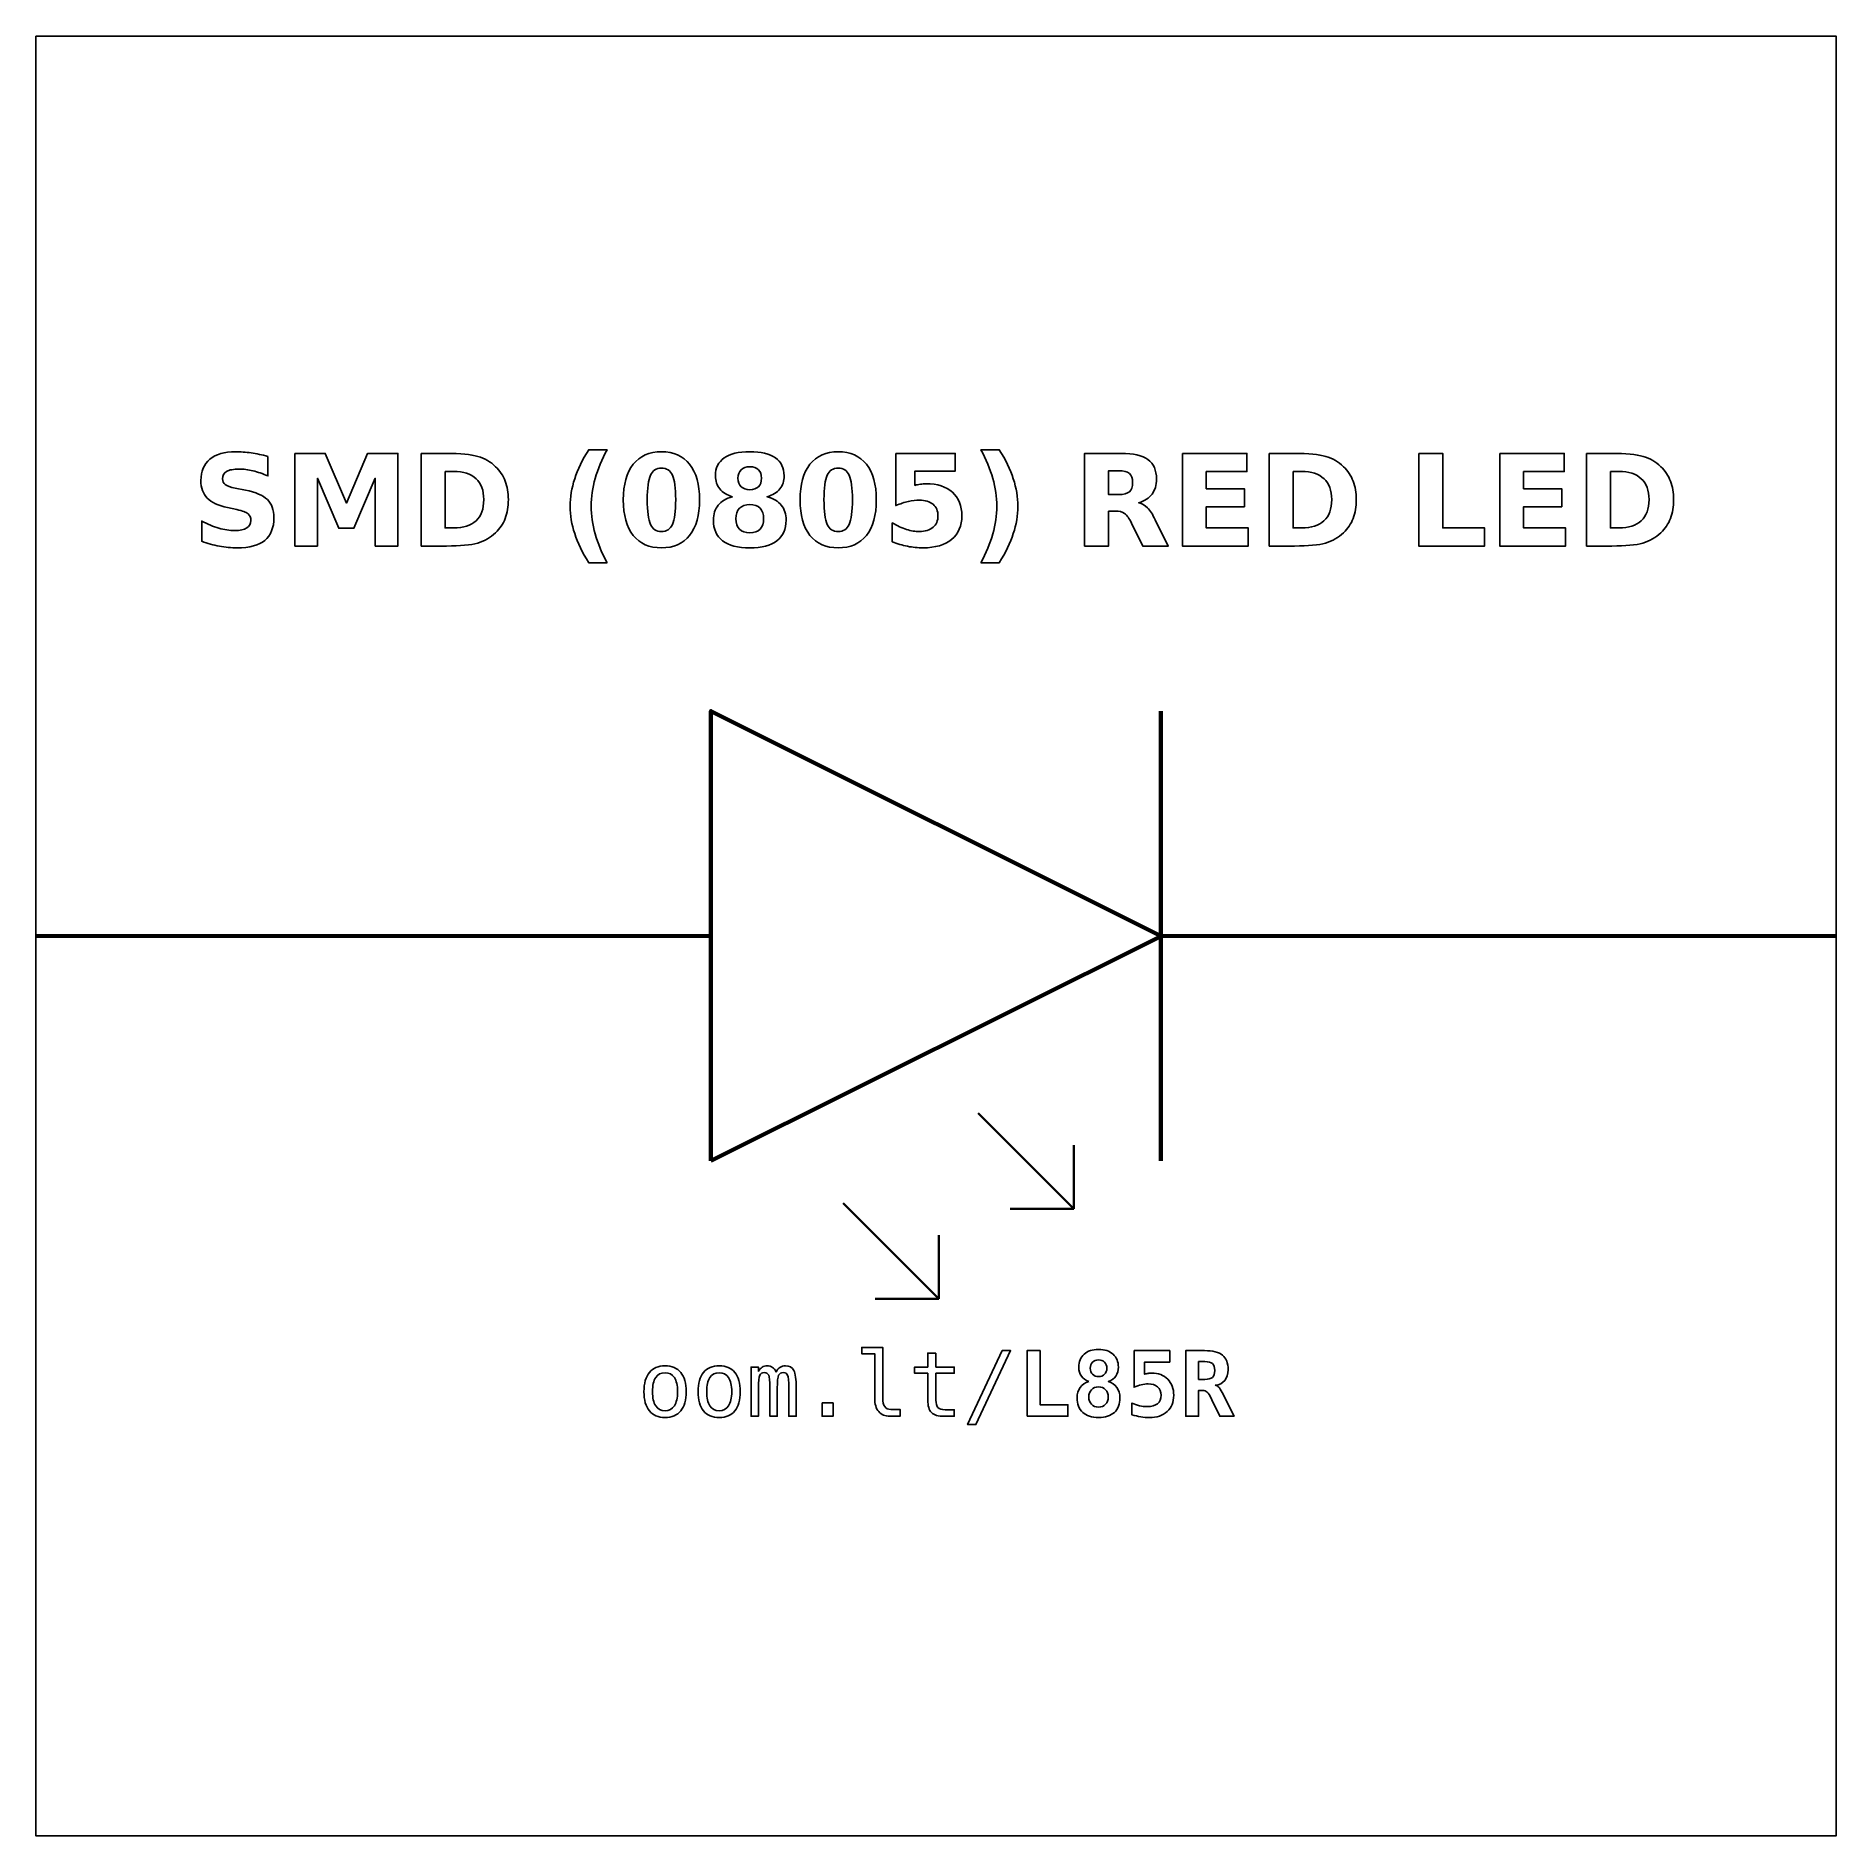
# Model space of a CAD drawing. Header units: centimetres. Extents: x -11.5 to -9.5, y -15.85 to -13.85.
import ezdxf

# ---------------------------------------------------------------- set-up
doc = ezdxf.new("R2010")
doc.units = ezdxf.units.CM
doc.header["$MEASUREMENT"] = 0
doc.layers.add('Layer 1', color=7, linetype='Continuous')

msp = doc.modelspace()

# ---------------------------------------------------------------- linework, layer by layer
at = {"layer": 'Layer 1', "color": 7}
msp.add_open_spline([(-11.5, -13.85), (-11.5, -13.85), (-9.5, -13.85), (-9.5, -13.85), (-9.5, -13.85), (-9.5, -13.85), (-9.5, -15.85), (-9.5, -15.85), (-9.5, -15.85), (-9.5, -15.85), (-11.5, -15.85), (-11.5, -15.85), (-11.5, -15.85), (-11.5, -15.85), (-11.5, -13.85), (-11.5, -13.85)], degree=3, knots=[0, 0, 0, 0, 0.25, 0.25, 0.25, 0.25, 0.5, 0.5, 0.5, 0.5, 0.75, 0.75, 0.75, 0.75, 1, 1, 1, 1], dxfattribs=at)
at = {"layer": 'Layer 1', "color": 250}
for points, knots in [([(-11.2424, -14.31709), (-11.2424, -14.31709), (-11.2424, -14.33884), (-11.2424, -14.33884), (-11.2424, -14.33884), (-11.24805, -14.33632), (-11.25357, -14.33442), (-11.25893, -14.33313), (-11.25893, -14.33313), (-11.26432, -14.33183), (-11.2694, -14.3312), (-11.27417, -14.3312), (-11.27417, -14.3312), (-11.2805, -14.3312), (-11.2852, -14.33207), (-11.28824, -14.33381), (-11.28824, -14.33381), (-11.29127, -14.33557), (-11.29278, -14.33828), (-11.29278, -14.34195), (-11.29278, -14.34195), (-11.29278, -14.3447), (-11.29177, -14.34686), (-11.28972, -14.34839), (-11.28972, -14.34839), (-11.28767, -14.34992), (-11.28396, -14.35126), (-11.27857, -14.35236), (-11.27857, -14.35236), (-11.27857, -14.35236), (-11.26728, -14.35462), (-11.26728, -14.35462), (-11.26728, -14.35462), (-11.25583, -14.35693), (-11.24772, -14.36041), (-11.2429, -14.36511), (-11.2429, -14.36511), (-11.23807, -14.36979), (-11.23565, -14.37645), (-11.23565, -14.38508), (-11.23565, -14.38508), (-11.23565, -14.39644), (-11.23901, -14.40488), (-11.24574, -14.41041), (-11.24574, -14.41041), (-11.25247, -14.41593), (-11.26274, -14.41871), (-11.27657, -14.41871), (-11.27657, -14.41871), (-11.28311, -14.41871), (-11.28965, -14.4181), (-11.29621, -14.41685), (-11.29621, -14.41685), (-11.30277, -14.4156), (-11.30936, -14.41377), (-11.31592, -14.41135), (-11.31592, -14.41135), (-11.31592, -14.41135), (-11.31592, -14.38896), (-11.31592, -14.38896), (-11.31592, -14.38896), (-11.30936, -14.39244), (-11.30301, -14.39507), (-11.29687, -14.39684), (-11.29687, -14.39684), (-11.29073, -14.3986), (-11.28483, -14.39949), (-11.27914, -14.39949), (-11.27914, -14.39949), (-11.27335, -14.39949), (-11.26891, -14.39853), (-11.26583, -14.3966), (-11.26583, -14.3966), (-11.26274, -14.39467), (-11.26122, -14.39192), (-11.26122, -14.38832), (-11.26122, -14.38832), (-11.26122, -14.38512), (-11.26225, -14.38263), (-11.26434, -14.38089), (-11.26434, -14.38089), (-11.26644, -14.37915), (-11.2706, -14.37758), (-11.27686, -14.37621), (-11.27686, -14.37621), (-11.27686, -14.37621), (-11.28713, -14.37393), (-11.28713, -14.37393), (-11.28713, -14.37393), (-11.29741, -14.37172), (-11.30494, -14.36822), (-11.30969, -14.36339), (-11.30969, -14.36339), (-11.31444, -14.35857), (-11.31681, -14.35206), (-11.31681, -14.3439), (-11.31681, -14.3439), (-11.31681, -14.33364), (-11.3135, -14.32576), (-11.30689, -14.32026), (-11.30689, -14.32026), (-11.30028, -14.31473), (-11.29078, -14.31198), (-11.27836, -14.31198), (-11.27836, -14.31198), (-11.27272, -14.31198), (-11.26691, -14.31241), (-11.26093, -14.31325), (-11.26093, -14.31325), (-11.25496, -14.3141), (-11.24878, -14.31537), (-11.2424, -14.31709)], [0, 0, 0, 0, 0.0357143, 0.0357143, 0.0357143, 0.0357143, 0.0714286, 0.0714286, 0.0714286, 0.0714286, 0.1071429, 0.1071429, 0.1071429, 0.1071429, 0.1428571, 0.1428571, 0.1428571, 0.1428571, 0.1785714, 0.1785714, 0.1785714, 0.1785714, 0.2142857, 0.2142857, 0.2142857, 0.2142857, 0.25, 0.25, 0.25, 0.25, 0.2857143, 0.2857143, 0.2857143, 0.2857143, 0.3214286, 0.3214286, 0.3214286, 0.3214286, 0.3571429, 0.3571429, 0.3571429, 0.3571429, 0.3928571, 0.3928571, 0.3928571, 0.3928571, 0.4285714, 0.4285714, 0.4285714, 0.4285714, 0.4642857, 0.4642857, 0.4642857, 0.4642857, 0.5, 0.5, 0.5, 0.5, 0.5357143, 0.5357143, 0.5357143, 0.5357143, 0.5714286, 0.5714286, 0.5714286, 0.5714286, 0.6071429, 0.6071429, 0.6071429, 0.6071429, 0.6428571, 0.6428571, 0.6428571, 0.6428571, 0.6785714, 0.6785714, 0.6785714, 0.6785714, 0.7142857, 0.7142857, 0.7142857, 0.7142857, 0.75, 0.75, 0.75, 0.75, 0.7857143, 0.7857143, 0.7857143, 0.7857143, 0.8214286, 0.8214286, 0.8214286, 0.8214286, 0.8571429, 0.8571429, 0.8571429, 0.8571429, 0.8928571, 0.8928571, 0.8928571, 0.8928571, 0.9285714, 0.9285714, 0.9285714, 0.9285714, 0.9642857, 0.9642857, 0.9642857, 0.9642857, 1, 1, 1, 1]), ([(-11.21237, -14.31384), (-11.21237, -14.31384), (-11.17862, -14.31384), (-11.17862, -14.31384), (-11.17862, -14.31384), (-11.17862, -14.31384), (-11.15517, -14.3689), (-11.15517, -14.3689), (-11.15517, -14.3689), (-11.15517, -14.3689), (-11.13161, -14.31384), (-11.13161, -14.31384), (-11.13161, -14.31384), (-11.13161, -14.31384), (-11.09793, -14.31384), (-11.09793, -14.31384), (-11.09793, -14.31384), (-11.09793, -14.31384), (-11.09793, -14.41671), (-11.09793, -14.41671), (-11.09793, -14.41671), (-11.09793, -14.41671), (-11.123, -14.41671), (-11.123, -14.41671), (-11.123, -14.41671), (-11.123, -14.41671), (-11.123, -14.34147), (-11.123, -14.34147), (-11.123, -14.34147), (-11.123, -14.34147), (-11.14671, -14.39693), (-11.14671, -14.39693), (-11.14671, -14.39693), (-11.14671, -14.39693), (-11.16352, -14.39693), (-11.16352, -14.39693), (-11.16352, -14.39693), (-11.16352, -14.39693), (-11.18723, -14.34147), (-11.18723, -14.34147), (-11.18723, -14.34147), (-11.18723, -14.34147), (-11.18723, -14.41671), (-11.18723, -14.41671), (-11.18723, -14.41671), (-11.18723, -14.41671), (-11.21237, -14.41671), (-11.21237, -14.41671), (-11.21237, -14.41671), (-11.21237, -14.41671), (-11.21237, -14.31384), (-11.21237, -14.31384)], [0, 0, 0, 0, 0.0769231, 0.0769231, 0.0769231, 0.0769231, 0.1538462, 0.1538462, 0.1538462, 0.1538462, 0.2307692, 0.2307692, 0.2307692, 0.2307692, 0.3076923, 0.3076923, 0.3076923, 0.3076923, 0.3846154, 0.3846154, 0.3846154, 0.3846154, 0.4615385, 0.4615385, 0.4615385, 0.4615385, 0.5384615, 0.5384615, 0.5384615, 0.5384615, 0.6153846, 0.6153846, 0.6153846, 0.6153846, 0.6923077, 0.6923077, 0.6923077, 0.6923077, 0.7692308, 0.7692308, 0.7692308, 0.7692308, 0.8461538, 0.8461538, 0.8461538, 0.8461538, 0.9230769, 0.9230769, 0.9230769, 0.9230769, 1, 1, 1, 1]), ([(-11.07194, -14.31384), (-11.07194, -14.31384), (-11.04395, -14.31384), (-11.04395, -14.31384), (-11.04395, -14.31384), (-11.02834, -14.31384), (-11.01672, -14.31495), (-11.00908, -14.31718), (-11.00908, -14.31718), (-11.00143, -14.31941), (-10.99487, -14.32318), (-10.98939, -14.32852), (-10.98939, -14.32852), (-10.98457, -14.33315), (-10.981, -14.33851), (-10.97864, -14.34458), (-10.97864, -14.34458), (-10.97632, -14.35062), (-10.97514, -14.35749), (-10.97514, -14.36518), (-10.97514, -14.36518), (-10.97514, -14.37294), (-10.97632, -14.37986), (-10.97864, -14.38595), (-10.97864, -14.38595), (-10.981, -14.39204), (-10.98457, -14.3974), (-10.98939, -14.40203), (-10.98939, -14.40203), (-10.99492, -14.40737), (-11.00153, -14.41114), (-11.00924, -14.41337), (-11.00924, -14.41337), (-11.01696, -14.4156), (-11.02853, -14.41671), (-11.04395, -14.41671), (-11.04395, -14.41671), (-11.04395, -14.41671), (-11.07194, -14.41671), (-11.07194, -14.41671), (-11.07194, -14.41671), (-11.07194, -14.41671), (-11.07194, -14.31384), (-11.07194, -14.31384)], [0, 0, 0, 0, 0.0909091, 0.0909091, 0.0909091, 0.0909091, 0.1818182, 0.1818182, 0.1818182, 0.1818182, 0.2727273, 0.2727273, 0.2727273, 0.2727273, 0.3636364, 0.3636364, 0.3636364, 0.3636364, 0.4545455, 0.4545455, 0.4545455, 0.4545455, 0.5454545, 0.5454545, 0.5454545, 0.5454545, 0.6363636, 0.6363636, 0.6363636, 0.6363636, 0.7272727, 0.7272727, 0.7272727, 0.7272727, 0.8181818, 0.8181818, 0.8181818, 0.8181818, 0.9090909, 0.9090909, 0.9090909, 0.9090909, 1, 1, 1, 1]), ([(-10.86545, -14.43531), (-10.86545, -14.43531), (-10.88591, -14.43531), (-10.88591, -14.43531), (-10.88591, -14.43531), (-10.89294, -14.42398), (-10.89814, -14.41318), (-10.90148, -14.40295), (-10.90148, -14.40295), (-10.90484, -14.39274), (-10.90651, -14.38261), (-10.90651, -14.37254), (-10.90651, -14.37254), (-10.90651, -14.36248), (-10.90482, -14.35229), (-10.90146, -14.34199), (-10.90146, -14.34199), (-10.89807, -14.33167), (-10.8929, -14.3209), (-10.88591, -14.30963), (-10.88591, -14.30963), (-10.88591, -14.30963), (-10.86545, -14.30963), (-10.86545, -14.30963), (-10.86545, -14.30963), (-10.87133, -14.32052), (-10.87573, -14.33117), (-10.87867, -14.34157), (-10.87867, -14.34157), (-10.88161, -14.35196), (-10.88309, -14.36224), (-10.88309, -14.3724), (-10.88309, -14.3724), (-10.88309, -14.38256), (-10.88163, -14.39284), (-10.87872, -14.40328), (-10.87872, -14.40328), (-10.8758, -14.4137), (-10.87138, -14.42438), (-10.86545, -14.43531)], [0, 0, 0, 0, 0.1, 0.1, 0.1, 0.1, 0.2, 0.2, 0.2, 0.2, 0.3, 0.3, 0.3, 0.3, 0.4, 0.4, 0.4, 0.4, 0.5, 0.5, 0.5, 0.5, 0.6, 0.6, 0.6, 0.6, 0.7, 0.7, 0.7, 0.7, 0.8, 0.8, 0.8, 0.8, 0.9, 0.9, 0.9, 0.9, 1, 1, 1, 1]), ([(-10.76272, -14.36537), (-10.76272, -14.38242), (-10.76639, -14.39557), (-10.77375, -14.40483), (-10.77375, -14.40483), (-10.78109, -14.41408), (-10.79153, -14.41871), (-10.80503, -14.41871), (-10.80503, -14.41871), (-10.81858, -14.41871), (-10.82904, -14.41408), (-10.83638, -14.40483), (-10.83638, -14.40483), (-10.84374, -14.39557), (-10.84741, -14.38242), (-10.84741, -14.36537), (-10.84741, -14.36537), (-10.84741, -14.3483), (-10.84374, -14.33512), (-10.83638, -14.32586), (-10.83638, -14.32586), (-10.82904, -14.31662), (-10.81858, -14.31198), (-10.80503, -14.31198), (-10.80503, -14.31198), (-10.79153, -14.31198), (-10.78109, -14.31662), (-10.77375, -14.32586), (-10.77375, -14.32586), (-10.76639, -14.33512), (-10.76272, -14.3483), (-10.76272, -14.36537)], [0, 0, 0, 0, 0.125, 0.125, 0.125, 0.125, 0.25, 0.25, 0.25, 0.25, 0.375, 0.375, 0.375, 0.375, 0.5, 0.5, 0.5, 0.5, 0.625, 0.625, 0.625, 0.625, 0.75, 0.75, 0.75, 0.75, 0.875, 0.875, 0.875, 0.875, 1, 1, 1, 1]), ([(-10.72622, -14.36194), (-10.73245, -14.36005), (-10.73716, -14.35716), (-10.74033, -14.35326), (-10.74033, -14.35326), (-10.74351, -14.34935), (-10.74508, -14.34449), (-10.74508, -14.33865), (-10.74508, -14.33865), (-10.74508, -14.32997), (-10.74184, -14.32334), (-10.73537, -14.3188), (-10.73537, -14.3188), (-10.7289, -14.31426), (-10.71938, -14.31198), (-10.70684, -14.31198), (-10.70684, -14.31198), (-10.6944, -14.31198), (-10.68492, -14.31424), (-10.67845, -14.31878), (-10.67845, -14.31878), (-10.67199, -14.3233), (-10.66874, -14.32993), (-10.66874, -14.33865), (-10.66874, -14.33865), (-10.66874, -14.34449), (-10.67034, -14.34935), (-10.67351, -14.35326), (-10.67351, -14.35326), (-10.67671, -14.35716), (-10.68144, -14.36005), (-10.68767, -14.36194), (-10.68767, -14.36194), (-10.68069, -14.36386), (-10.67542, -14.36699), (-10.67187, -14.37134), (-10.67187, -14.37134), (-10.66832, -14.37567), (-10.66653, -14.38115), (-10.66653, -14.38778), (-10.66653, -14.38778), (-10.66653, -14.39797), (-10.66992, -14.40568), (-10.67669, -14.41088), (-10.67669, -14.41088), (-10.68346, -14.4161), (-10.69353, -14.41871), (-10.70684, -14.41871), (-10.70684, -14.41871), (-10.72022, -14.41871), (-10.73031, -14.4161), (-10.73713, -14.41088), (-10.73713, -14.41088), (-10.74395, -14.40568), (-10.74736, -14.39797), (-10.74736, -14.38778), (-10.74736, -14.38778), (-10.74736, -14.38115), (-10.74557, -14.37567), (-10.74202, -14.37134), (-10.74202, -14.37134), (-10.73847, -14.36699), (-10.7332, -14.36386), (-10.72622, -14.36194)], [0, 0, 0, 0, 0.0625, 0.0625, 0.0625, 0.0625, 0.125, 0.125, 0.125, 0.125, 0.1875, 0.1875, 0.1875, 0.1875, 0.25, 0.25, 0.25, 0.25, 0.3125, 0.3125, 0.3125, 0.3125, 0.375, 0.375, 0.375, 0.375, 0.4375, 0.4375, 0.4375, 0.4375, 0.5, 0.5, 0.5, 0.5, 0.5625, 0.5625, 0.5625, 0.5625, 0.625, 0.625, 0.625, 0.625, 0.6875, 0.6875, 0.6875, 0.6875, 0.75, 0.75, 0.75, 0.75, 0.8125, 0.8125, 0.8125, 0.8125, 0.875, 0.875, 0.875, 0.875, 0.9375, 0.9375, 0.9375, 0.9375, 1, 1, 1, 1]), ([(-10.56634, -14.36537), (-10.56634, -14.38242), (-10.57001, -14.39557), (-10.57737, -14.40483), (-10.57737, -14.40483), (-10.58471, -14.41408), (-10.59515, -14.41871), (-10.60865, -14.41871), (-10.60865, -14.41871), (-10.6222, -14.41871), (-10.63266, -14.41408), (-10.64, -14.40483), (-10.64, -14.40483), (-10.64736, -14.39557), (-10.65103, -14.38242), (-10.65103, -14.36537), (-10.65103, -14.36537), (-10.65103, -14.3483), (-10.64736, -14.33512), (-10.64, -14.32586), (-10.64, -14.32586), (-10.63266, -14.31662), (-10.6222, -14.31198), (-10.60865, -14.31198), (-10.60865, -14.31198), (-10.59515, -14.31198), (-10.58471, -14.31662), (-10.57737, -14.32586), (-10.57737, -14.32586), (-10.57001, -14.33512), (-10.56634, -14.3483), (-10.56634, -14.36537)], [0, 0, 0, 0, 0.125, 0.125, 0.125, 0.125, 0.25, 0.25, 0.25, 0.25, 0.375, 0.375, 0.375, 0.375, 0.5, 0.5, 0.5, 0.5, 0.625, 0.625, 0.625, 0.625, 0.75, 0.75, 0.75, 0.75, 0.875, 0.875, 0.875, 0.875, 1, 1, 1, 1]), ([(-10.54463, -14.31384), (-10.54463, -14.31384), (-10.47869, -14.31384), (-10.47869, -14.31384), (-10.47869, -14.31384), (-10.47869, -14.31384), (-10.47869, -14.33334), (-10.47869, -14.33334), (-10.47869, -14.33334), (-10.47869, -14.33334), (-10.52349, -14.33334), (-10.52349, -14.33334), (-10.52349, -14.33334), (-10.52349, -14.33334), (-10.52349, -14.34926), (-10.52349, -14.34926), (-10.52349, -14.34926), (-10.52147, -14.34872), (-10.51944, -14.3483), (-10.5174, -14.34799), (-10.5174, -14.34799), (-10.51535, -14.34768), (-10.51321, -14.34754), (-10.51102, -14.34754), (-10.51102, -14.34754), (-10.49847, -14.34754), (-10.48871, -14.35067), (-10.48172, -14.35695), (-10.48172, -14.35695), (-10.47474, -14.36321), (-10.47126, -14.37195), (-10.47126, -14.38315), (-10.47126, -14.38315), (-10.47126, -14.39427), (-10.47507, -14.40298), (-10.48266, -14.40928), (-10.48266, -14.40928), (-10.49026, -14.41556), (-10.50082, -14.41871), (-10.51432, -14.41871), (-10.51432, -14.41871), (-10.52015, -14.41871), (-10.52594, -14.41814), (-10.53165, -14.41702), (-10.53165, -14.41702), (-10.53737, -14.41589), (-10.54306, -14.41419), (-10.5487, -14.41189), (-10.5487, -14.41189), (-10.5487, -14.41189), (-10.5487, -14.391), (-10.5487, -14.391), (-10.5487, -14.391), (-10.5431, -14.39423), (-10.53779, -14.39663), (-10.53276, -14.39822), (-10.53276, -14.39822), (-10.52772, -14.39985), (-10.52297, -14.40065), (-10.51853, -14.40065), (-10.51853, -14.40065), (-10.51208, -14.40065), (-10.50703, -14.39907), (-10.50333, -14.39592), (-10.50333, -14.39592), (-10.49964, -14.39279), (-10.49778, -14.38854), (-10.49778, -14.38315), (-10.49778, -14.38315), (-10.49778, -14.37774), (-10.49964, -14.37348), (-10.50333, -14.37036), (-10.50333, -14.37036), (-10.50703, -14.36723), (-10.51208, -14.36568), (-10.51853, -14.36568), (-10.51853, -14.36568), (-10.52234, -14.36568), (-10.52641, -14.36617), (-10.53071, -14.36716), (-10.53071, -14.36716), (-10.53504, -14.36814), (-10.53967, -14.36967), (-10.54463, -14.37174), (-10.54463, -14.37174), (-10.54463, -14.37174), (-10.54463, -14.31384), (-10.54463, -14.31384)], [0, 0, 0, 0, 0.0454545, 0.0454545, 0.0454545, 0.0454545, 0.0909091, 0.0909091, 0.0909091, 0.0909091, 0.1363636, 0.1363636, 0.1363636, 0.1363636, 0.1818182, 0.1818182, 0.1818182, 0.1818182, 0.2272727, 0.2272727, 0.2272727, 0.2272727, 0.2727273, 0.2727273, 0.2727273, 0.2727273, 0.3181818, 0.3181818, 0.3181818, 0.3181818, 0.3636364, 0.3636364, 0.3636364, 0.3636364, 0.4090909, 0.4090909, 0.4090909, 0.4090909, 0.4545455, 0.4545455, 0.4545455, 0.4545455, 0.5, 0.5, 0.5, 0.5, 0.5454545, 0.5454545, 0.5454545, 0.5454545, 0.5909091, 0.5909091, 0.5909091, 0.5909091, 0.6363636, 0.6363636, 0.6363636, 0.6363636, 0.6818182, 0.6818182, 0.6818182, 0.6818182, 0.7272727, 0.7272727, 0.7272727, 0.7272727, 0.7727273, 0.7727273, 0.7727273, 0.7727273, 0.8181818, 0.8181818, 0.8181818, 0.8181818, 0.8636364, 0.8636364, 0.8636364, 0.8636364, 0.9090909, 0.9090909, 0.9090909, 0.9090909, 0.9545455, 0.9545455, 0.9545455, 0.9545455, 1, 1, 1, 1]), ([(-10.45011, -14.43531), (-10.44423, -14.42438), (-10.43981, -14.4137), (-10.43687, -14.40328), (-10.43687, -14.40328), (-10.43393, -14.39284), (-10.43247, -14.38256), (-10.43247, -14.3724), (-10.43247, -14.3724), (-10.43247, -14.36224), (-10.43393, -14.35196), (-10.43687, -14.34157), (-10.43687, -14.34157), (-10.43981, -14.33117), (-10.44423, -14.32052), (-10.45011, -14.30963), (-10.45011, -14.30963), (-10.45011, -14.30963), (-10.42965, -14.30963), (-10.42965, -14.30963), (-10.42965, -14.30963), (-10.42267, -14.3209), (-10.41749, -14.33167), (-10.4141, -14.34199), (-10.4141, -14.34199), (-10.41074, -14.35229), (-10.40905, -14.36248), (-10.40905, -14.37254), (-10.40905, -14.37254), (-10.40905, -14.38261), (-10.41072, -14.39274), (-10.41408, -14.40295), (-10.41408, -14.40295), (-10.41742, -14.41318), (-10.42262, -14.42398), (-10.42965, -14.43531), (-10.42965, -14.43531), (-10.42965, -14.43531), (-10.45011, -14.43531), (-10.45011, -14.43531)], [0, 0, 0, 0, 0.1, 0.1, 0.1, 0.1, 0.2, 0.2, 0.2, 0.2, 0.3, 0.3, 0.3, 0.3, 0.4, 0.4, 0.4, 0.4, 0.5, 0.5, 0.5, 0.5, 0.6, 0.6, 0.6, 0.6, 0.7, 0.7, 0.7, 0.7, 0.8, 0.8, 0.8, 0.8, 0.9, 0.9, 0.9, 0.9, 1, 1, 1, 1]), ([(-10.30829, -14.37779), (-10.30829, -14.37779), (-10.30829, -14.41671), (-10.30829, -14.41671), (-10.30829, -14.41671), (-10.30829, -14.41671), (-10.33482, -14.41671), (-10.33482, -14.41671), (-10.33482, -14.41671), (-10.33482, -14.41671), (-10.33482, -14.31384), (-10.33482, -14.31384), (-10.33482, -14.31384), (-10.33482, -14.31384), (-10.2943, -14.31384), (-10.2943, -14.31384), (-10.2943, -14.31384), (-10.28075, -14.31384), (-10.2708, -14.31612), (-10.2645, -14.32066), (-10.2645, -14.32066), (-10.25818, -14.3252), (-10.25502, -14.3324), (-10.25502, -14.34223), (-10.25502, -14.34223), (-10.25502, -14.34902), (-10.25667, -14.35462), (-10.25994, -14.35897), (-10.25994, -14.35897), (-10.26323, -14.36335), (-10.26819, -14.36657), (-10.2748, -14.36862), (-10.2748, -14.36862), (-10.27118, -14.36946), (-10.26791, -14.37132), (-10.26504, -14.37424), (-10.26504, -14.37424), (-10.26217, -14.37715), (-10.25928, -14.38157), (-10.25634, -14.3875), (-10.25634, -14.3875), (-10.25634, -14.3875), (-10.24192, -14.41671), (-10.24192, -14.41671), (-10.24192, -14.41671), (-10.24192, -14.41671), (-10.27019, -14.41671), (-10.27019, -14.41671), (-10.27019, -14.41671), (-10.27019, -14.41671), (-10.28273, -14.39115), (-10.28273, -14.39115), (-10.28273, -14.39115), (-10.28524, -14.38602), (-10.28781, -14.38249), (-10.29042, -14.38061), (-10.29042, -14.38061), (-10.29301, -14.37873), (-10.29646, -14.37779), (-10.30079, -14.37779), (-10.30079, -14.37779), (-10.30079, -14.37779), (-10.30829, -14.37779), (-10.30829, -14.37779)], [0, 0, 0, 0, 0.0625, 0.0625, 0.0625, 0.0625, 0.125, 0.125, 0.125, 0.125, 0.1875, 0.1875, 0.1875, 0.1875, 0.25, 0.25, 0.25, 0.25, 0.3125, 0.3125, 0.3125, 0.3125, 0.375, 0.375, 0.375, 0.375, 0.4375, 0.4375, 0.4375, 0.4375, 0.5, 0.5, 0.5, 0.5, 0.5625, 0.5625, 0.5625, 0.5625, 0.625, 0.625, 0.625, 0.625, 0.6875, 0.6875, 0.6875, 0.6875, 0.75, 0.75, 0.75, 0.75, 0.8125, 0.8125, 0.8125, 0.8125, 0.875, 0.875, 0.875, 0.875, 0.9375, 0.9375, 0.9375, 0.9375, 1, 1, 1, 1]), ([(-10.22617, -14.31384), (-10.22617, -14.31384), (-10.15458, -14.31384), (-10.15458, -14.31384), (-10.15458, -14.31384), (-10.15458, -14.31384), (-10.15458, -14.3339), (-10.15458, -14.3339), (-10.15458, -14.3339), (-10.15458, -14.3339), (-10.19964, -14.3339), (-10.19964, -14.3339), (-10.19964, -14.3339), (-10.19964, -14.3339), (-10.19964, -14.35305), (-10.19964, -14.35305), (-10.19964, -14.35305), (-10.19964, -14.35305), (-10.15729, -14.35305), (-10.15729, -14.35305), (-10.15729, -14.35305), (-10.15729, -14.35305), (-10.15729, -14.37311), (-10.15729, -14.37311), (-10.15729, -14.37311), (-10.15729, -14.37311), (-10.19964, -14.37311), (-10.19964, -14.37311), (-10.19964, -14.37311), (-10.19964, -14.37311), (-10.19964, -14.39665), (-10.19964, -14.39665), (-10.19964, -14.39665), (-10.19964, -14.39665), (-10.15308, -14.39665), (-10.15308, -14.39665), (-10.15308, -14.39665), (-10.15308, -14.39665), (-10.15308, -14.41671), (-10.15308, -14.41671), (-10.15308, -14.41671), (-10.15308, -14.41671), (-10.22617, -14.41671), (-10.22617, -14.41671), (-10.22617, -14.41671), (-10.22617, -14.41671), (-10.22617, -14.31384), (-10.22617, -14.31384)], [0, 0, 0, 0, 0.0833333, 0.0833333, 0.0833333, 0.0833333, 0.1666667, 0.1666667, 0.1666667, 0.1666667, 0.25, 0.25, 0.25, 0.25, 0.3333333, 0.3333333, 0.3333333, 0.3333333, 0.4166667, 0.4166667, 0.4166667, 0.4166667, 0.5, 0.5, 0.5, 0.5, 0.5833333, 0.5833333, 0.5833333, 0.5833333, 0.6666667, 0.6666667, 0.6666667, 0.6666667, 0.75, 0.75, 0.75, 0.75, 0.8333333, 0.8333333, 0.8333333, 0.8333333, 0.9166667, 0.9166667, 0.9166667, 0.9166667, 1, 1, 1, 1]), ([(-10.12977, -14.31384), (-10.12977, -14.31384), (-10.10178, -14.31384), (-10.10178, -14.31384), (-10.10178, -14.31384), (-10.08617, -14.31384), (-10.07455, -14.31495), (-10.06691, -14.31718), (-10.06691, -14.31718), (-10.05926, -14.31941), (-10.0527, -14.32318), (-10.04722, -14.32852), (-10.04722, -14.32852), (-10.0424, -14.33315), (-10.03883, -14.33851), (-10.03647, -14.34458), (-10.03647, -14.34458), (-10.03415, -14.35062), (-10.03297, -14.35749), (-10.03297, -14.36518), (-10.03297, -14.36518), (-10.03297, -14.37294), (-10.03415, -14.37986), (-10.03647, -14.38595), (-10.03647, -14.38595), (-10.03883, -14.39204), (-10.0424, -14.3974), (-10.04722, -14.40203), (-10.04722, -14.40203), (-10.05275, -14.40737), (-10.05936, -14.41114), (-10.06707, -14.41337), (-10.06707, -14.41337), (-10.07479, -14.4156), (-10.08636, -14.41671), (-10.10178, -14.41671), (-10.10178, -14.41671), (-10.10178, -14.41671), (-10.12977, -14.41671), (-10.12977, -14.41671), (-10.12977, -14.41671), (-10.12977, -14.41671), (-10.12977, -14.31384), (-10.12977, -14.31384)], [0, 0, 0, 0, 0.0909091, 0.0909091, 0.0909091, 0.0909091, 0.1818182, 0.1818182, 0.1818182, 0.1818182, 0.2727273, 0.2727273, 0.2727273, 0.2727273, 0.3636364, 0.3636364, 0.3636364, 0.3636364, 0.4545455, 0.4545455, 0.4545455, 0.4545455, 0.5454545, 0.5454545, 0.5454545, 0.5454545, 0.6363636, 0.6363636, 0.6363636, 0.6363636, 0.7272727, 0.7272727, 0.7272727, 0.7272727, 0.8181818, 0.8181818, 0.8181818, 0.8181818, 0.9090909, 0.9090909, 0.9090909, 0.9090909, 1, 1, 1, 1]), ([(-9.96352, -14.31384), (-9.96352, -14.31384), (-9.93699, -14.31384), (-9.93699, -14.31384), (-9.93699, -14.31384), (-9.93699, -14.31384), (-9.93699, -14.39665), (-9.93699, -14.39665), (-9.93699, -14.39665), (-9.93699, -14.39665), (-9.89043, -14.39665), (-9.89043, -14.39665), (-9.89043, -14.39665), (-9.89043, -14.39665), (-9.89043, -14.41671), (-9.89043, -14.41671), (-9.89043, -14.41671), (-9.89043, -14.41671), (-9.96352, -14.41671), (-9.96352, -14.41671), (-9.96352, -14.41671), (-9.96352, -14.41671), (-9.96352, -14.31384), (-9.96352, -14.31384)], [0, 0, 0, 0, 0.1666667, 0.1666667, 0.1666667, 0.1666667, 0.3333333, 0.3333333, 0.3333333, 0.3333333, 0.5, 0.5, 0.5, 0.5, 0.6666667, 0.6666667, 0.6666667, 0.6666667, 0.8333333, 0.8333333, 0.8333333, 0.8333333, 1, 1, 1, 1]), ([(-9.87361, -14.31384), (-9.87361, -14.31384), (-9.80202, -14.31384), (-9.80202, -14.31384), (-9.80202, -14.31384), (-9.80202, -14.31384), (-9.80202, -14.3339), (-9.80202, -14.3339), (-9.80202, -14.3339), (-9.80202, -14.3339), (-9.84708, -14.3339), (-9.84708, -14.3339), (-9.84708, -14.3339), (-9.84708, -14.3339), (-9.84708, -14.35305), (-9.84708, -14.35305), (-9.84708, -14.35305), (-9.84708, -14.35305), (-9.80473, -14.35305), (-9.80473, -14.35305), (-9.80473, -14.35305), (-9.80473, -14.35305), (-9.80473, -14.37311), (-9.80473, -14.37311), (-9.80473, -14.37311), (-9.80473, -14.37311), (-9.84708, -14.37311), (-9.84708, -14.37311), (-9.84708, -14.37311), (-9.84708, -14.37311), (-9.84708, -14.39665), (-9.84708, -14.39665), (-9.84708, -14.39665), (-9.84708, -14.39665), (-9.80052, -14.39665), (-9.80052, -14.39665), (-9.80052, -14.39665), (-9.80052, -14.39665), (-9.80052, -14.41671), (-9.80052, -14.41671), (-9.80052, -14.41671), (-9.80052, -14.41671), (-9.87361, -14.41671), (-9.87361, -14.41671), (-9.87361, -14.41671), (-9.87361, -14.41671), (-9.87361, -14.31384), (-9.87361, -14.31384)], [0, 0, 0, 0, 0.0833333, 0.0833333, 0.0833333, 0.0833333, 0.1666667, 0.1666667, 0.1666667, 0.1666667, 0.25, 0.25, 0.25, 0.25, 0.3333333, 0.3333333, 0.3333333, 0.3333333, 0.4166667, 0.4166667, 0.4166667, 0.4166667, 0.5, 0.5, 0.5, 0.5, 0.5833333, 0.5833333, 0.5833333, 0.5833333, 0.6666667, 0.6666667, 0.6666667, 0.6666667, 0.75, 0.75, 0.75, 0.75, 0.8333333, 0.8333333, 0.8333333, 0.8333333, 0.9166667, 0.9166667, 0.9166667, 0.9166667, 1, 1, 1, 1]), ([(-9.77721, -14.31384), (-9.77721, -14.31384), (-9.74922, -14.31384), (-9.74922, -14.31384), (-9.74922, -14.31384), (-9.73361, -14.31384), (-9.72199, -14.31495), (-9.71435, -14.31718), (-9.71435, -14.31718), (-9.7067, -14.31941), (-9.70014, -14.32318), (-9.69466, -14.32852), (-9.69466, -14.32852), (-9.68984, -14.33315), (-9.68627, -14.33851), (-9.68391, -14.34458), (-9.68391, -14.34458), (-9.68159, -14.35062), (-9.68041, -14.35749), (-9.68041, -14.36518), (-9.68041, -14.36518), (-9.68041, -14.37294), (-9.68159, -14.37986), (-9.68391, -14.38595), (-9.68391, -14.38595), (-9.68627, -14.39204), (-9.68984, -14.3974), (-9.69466, -14.40203), (-9.69466, -14.40203), (-9.70019, -14.40737), (-9.7068, -14.41114), (-9.71451, -14.41337), (-9.71451, -14.41337), (-9.72223, -14.4156), (-9.7338, -14.41671), (-9.74922, -14.41671), (-9.74922, -14.41671), (-9.74922, -14.41671), (-9.77721, -14.41671), (-9.77721, -14.41671), (-9.77721, -14.41671), (-9.77721, -14.41671), (-9.77721, -14.31384), (-9.77721, -14.31384)], [0, 0, 0, 0, 0.0909091, 0.0909091, 0.0909091, 0.0909091, 0.1818182, 0.1818182, 0.1818182, 0.1818182, 0.2727273, 0.2727273, 0.2727273, 0.2727273, 0.3636364, 0.3636364, 0.3636364, 0.3636364, 0.4545455, 0.4545455, 0.4545455, 0.4545455, 0.5454545, 0.5454545, 0.5454545, 0.5454545, 0.6363636, 0.6363636, 0.6363636, 0.6363636, 0.7272727, 0.7272727, 0.7272727, 0.7272727, 0.8181818, 0.8181818, 0.8181818, 0.8181818, 0.9090909, 0.9090909, 0.9090909, 0.9090909, 1, 1, 1, 1]), ([(-11.04541, -14.3339), (-11.04541, -14.3339), (-11.04541, -14.39665), (-11.04541, -14.39665), (-11.04541, -14.39665), (-11.04541, -14.39665), (-11.03591, -14.39665), (-11.03591, -14.39665), (-11.03591, -14.39665), (-11.02507, -14.39665), (-11.01679, -14.39397), (-11.01108, -14.38858), (-11.01108, -14.38858), (-11.00536, -14.38322), (-11.00249, -14.37541), (-11.00249, -14.36518), (-11.00249, -14.36518), (-11.00249, -14.35497), (-11.00534, -14.34721), (-11.01103, -14.3419), (-11.01103, -14.3419), (-11.01672, -14.33656), (-11.02502, -14.3339), (-11.03591, -14.3339), (-11.03591, -14.3339), (-11.03591, -14.3339), (-11.04541, -14.3339), (-11.04541, -14.3339)], [0, 0, 0, 0, 0.1428571, 0.1428571, 0.1428571, 0.1428571, 0.2857143, 0.2857143, 0.2857143, 0.2857143, 0.4285714, 0.4285714, 0.4285714, 0.4285714, 0.5714286, 0.5714286, 0.5714286, 0.5714286, 0.7142857, 0.7142857, 0.7142857, 0.7142857, 0.8571429, 0.8571429, 0.8571429, 0.8571429, 1, 1, 1, 1]), ([(-10.78925, -14.36518), (-10.78925, -14.35232), (-10.79045, -14.34326), (-10.79287, -14.33799), (-10.79287, -14.33799), (-10.79527, -14.33275), (-10.79934, -14.33012), (-10.80503, -14.33012), (-10.80503, -14.33012), (-10.81072, -14.33012), (-10.81479, -14.33275), (-10.81724, -14.33799), (-10.81724, -14.33799), (-10.81966, -14.34326), (-10.82088, -14.35232), (-10.82088, -14.36518), (-10.82088, -14.36518), (-10.82088, -14.37816), (-10.81966, -14.38734), (-10.81724, -14.39265), (-10.81724, -14.39265), (-10.81479, -14.39799), (-10.81072, -14.40065), (-10.80503, -14.40065), (-10.80503, -14.40065), (-10.79939, -14.40065), (-10.79534, -14.39799), (-10.79289, -14.39265), (-10.79289, -14.39265), (-10.79047, -14.38734), (-10.78925, -14.37816), (-10.78925, -14.36518)], [0, 0, 0, 0, 0.125, 0.125, 0.125, 0.125, 0.25, 0.25, 0.25, 0.25, 0.375, 0.375, 0.375, 0.375, 0.5, 0.5, 0.5, 0.5, 0.625, 0.625, 0.625, 0.625, 0.75, 0.75, 0.75, 0.75, 0.875, 0.875, 0.875, 0.875, 1, 1, 1, 1]), ([(-10.72001, -14.34133), (-10.72001, -14.34543), (-10.71888, -14.34858), (-10.7166, -14.35076), (-10.7166, -14.35076), (-10.71432, -14.35298), (-10.71107, -14.35408), (-10.70684, -14.35408), (-10.70684, -14.35408), (-10.7027, -14.35408), (-10.6995, -14.35298), (-10.69727, -14.35076), (-10.69727, -14.35076), (-10.69501, -14.34858), (-10.69388, -14.34543), (-10.69388, -14.34133), (-10.69388, -14.34133), (-10.69388, -14.33724), (-10.69501, -14.33411), (-10.69727, -14.33193), (-10.69727, -14.33193), (-10.6995, -14.32974), (-10.7027, -14.32866), (-10.70684, -14.32866), (-10.70684, -14.32866), (-10.71107, -14.32866), (-10.71432, -14.32976), (-10.7166, -14.33197), (-10.7166, -14.33197), (-10.71888, -14.33416), (-10.72001, -14.33729), (-10.72001, -14.34133)], [0, 0, 0, 0, 0.125, 0.125, 0.125, 0.125, 0.25, 0.25, 0.25, 0.25, 0.375, 0.375, 0.375, 0.375, 0.5, 0.5, 0.5, 0.5, 0.625, 0.625, 0.625, 0.625, 0.75, 0.75, 0.75, 0.75, 0.875, 0.875, 0.875, 0.875, 1, 1, 1, 1]), ([(-10.59287, -14.36518), (-10.59287, -14.35232), (-10.59407, -14.34326), (-10.59649, -14.33799), (-10.59649, -14.33799), (-10.59889, -14.33275), (-10.60296, -14.33012), (-10.60865, -14.33012), (-10.60865, -14.33012), (-10.61434, -14.33012), (-10.61841, -14.33275), (-10.62086, -14.33799), (-10.62086, -14.33799), (-10.62328, -14.34326), (-10.6245, -14.35232), (-10.6245, -14.36518), (-10.6245, -14.36518), (-10.6245, -14.37816), (-10.62328, -14.38734), (-10.62086, -14.39265), (-10.62086, -14.39265), (-10.61841, -14.39799), (-10.61434, -14.40065), (-10.60865, -14.40065), (-10.60865, -14.40065), (-10.60301, -14.40065), (-10.59896, -14.39799), (-10.59651, -14.39265), (-10.59651, -14.39265), (-10.59409, -14.38734), (-10.59287, -14.37816), (-10.59287, -14.36518)], [0, 0, 0, 0, 0.125, 0.125, 0.125, 0.125, 0.25, 0.25, 0.25, 0.25, 0.375, 0.375, 0.375, 0.375, 0.5, 0.5, 0.5, 0.5, 0.625, 0.625, 0.625, 0.625, 0.75, 0.75, 0.75, 0.75, 0.875, 0.875, 0.875, 0.875, 1, 1, 1, 1]), ([(-10.29712, -14.35947), (-10.29157, -14.35947), (-10.28757, -14.35843), (-10.28517, -14.35636), (-10.28517, -14.35636), (-10.28275, -14.35429), (-10.28155, -14.35088), (-10.28155, -14.34615), (-10.28155, -14.34615), (-10.28155, -14.34147), (-10.28275, -14.33811), (-10.28517, -14.33609), (-10.28517, -14.33609), (-10.28757, -14.33407), (-10.29157, -14.33306), (-10.29712, -14.33306), (-10.29712, -14.33306), (-10.29712, -14.33306), (-10.30829, -14.33306), (-10.30829, -14.33306), (-10.30829, -14.33306), (-10.30829, -14.33306), (-10.30829, -14.35947), (-10.30829, -14.35947), (-10.30829, -14.35947), (-10.30829, -14.35947), (-10.29712, -14.35947), (-10.29712, -14.35947)], [0, 0, 0, 0, 0.1428571, 0.1428571, 0.1428571, 0.1428571, 0.2857143, 0.2857143, 0.2857143, 0.2857143, 0.4285714, 0.4285714, 0.4285714, 0.4285714, 0.5714286, 0.5714286, 0.5714286, 0.5714286, 0.7142857, 0.7142857, 0.7142857, 0.7142857, 0.8571429, 0.8571429, 0.8571429, 0.8571429, 1, 1, 1, 1]), ([(-10.10324, -14.3339), (-10.10324, -14.3339), (-10.10324, -14.39665), (-10.10324, -14.39665), (-10.10324, -14.39665), (-10.10324, -14.39665), (-10.09374, -14.39665), (-10.09374, -14.39665), (-10.09374, -14.39665), (-10.0829, -14.39665), (-10.07462, -14.39397), (-10.06891, -14.38858), (-10.06891, -14.38858), (-10.06319, -14.38322), (-10.06032, -14.37541), (-10.06032, -14.36518), (-10.06032, -14.36518), (-10.06032, -14.35497), (-10.06317, -14.34721), (-10.06886, -14.3419), (-10.06886, -14.3419), (-10.07455, -14.33656), (-10.08285, -14.3339), (-10.09374, -14.3339), (-10.09374, -14.3339), (-10.09374, -14.3339), (-10.10324, -14.3339), (-10.10324, -14.3339)], [0, 0, 0, 0, 0.1428571, 0.1428571, 0.1428571, 0.1428571, 0.2857143, 0.2857143, 0.2857143, 0.2857143, 0.4285714, 0.4285714, 0.4285714, 0.4285714, 0.5714286, 0.5714286, 0.5714286, 0.5714286, 0.7142857, 0.7142857, 0.7142857, 0.7142857, 0.8571429, 0.8571429, 0.8571429, 0.8571429, 1, 1, 1, 1]), ([(-9.75068, -14.3339), (-9.75068, -14.3339), (-9.75068, -14.39665), (-9.75068, -14.39665), (-9.75068, -14.39665), (-9.75068, -14.39665), (-9.74118, -14.39665), (-9.74118, -14.39665), (-9.74118, -14.39665), (-9.73034, -14.39665), (-9.72206, -14.39397), (-9.71635, -14.38858), (-9.71635, -14.38858), (-9.71063, -14.38322), (-9.70776, -14.37541), (-9.70776, -14.36518), (-9.70776, -14.36518), (-9.70776, -14.35497), (-9.71061, -14.34721), (-9.7163, -14.3419), (-9.7163, -14.3419), (-9.72199, -14.33656), (-9.73029, -14.3339), (-9.74118, -14.3339), (-9.74118, -14.3339), (-9.74118, -14.3339), (-9.75068, -14.3339), (-9.75068, -14.3339)], [0, 0, 0, 0, 0.1428571, 0.1428571, 0.1428571, 0.1428571, 0.2857143, 0.2857143, 0.2857143, 0.2857143, 0.4285714, 0.4285714, 0.4285714, 0.4285714, 0.5714286, 0.5714286, 0.5714286, 0.5714286, 0.7142857, 0.7142857, 0.7142857, 0.7142857, 0.8571429, 0.8571429, 0.8571429, 0.8571429, 1, 1, 1, 1]), ([(-10.70684, -14.37068), (-10.7118, -14.37068), (-10.71564, -14.37205), (-10.71829, -14.37475), (-10.71829, -14.37475), (-10.72095, -14.37746), (-10.72229, -14.38134), (-10.72229, -14.38639), (-10.72229, -14.38639), (-10.72229, -14.39145), (-10.72095, -14.39531), (-10.71829, -14.39801), (-10.71829, -14.39801), (-10.71564, -14.40069), (-10.7118, -14.40203), (-10.70684, -14.40203), (-10.70684, -14.40203), (-10.70192, -14.40203), (-10.69816, -14.40069), (-10.69553, -14.39801), (-10.69553, -14.39801), (-10.69292, -14.39531), (-10.6916, -14.39145), (-10.6916, -14.38639), (-10.6916, -14.38639), (-10.6916, -14.38129), (-10.69292, -14.37741), (-10.69553, -14.37471), (-10.69553, -14.37471), (-10.69816, -14.37203), (-10.70192, -14.37068), (-10.70684, -14.37068)], [0, 0, 0, 0, 0.125, 0.125, 0.125, 0.125, 0.25, 0.25, 0.25, 0.25, 0.375, 0.375, 0.375, 0.375, 0.5, 0.5, 0.5, 0.5, 0.625, 0.625, 0.625, 0.625, 0.75, 0.75, 0.75, 0.75, 0.875, 0.875, 0.875, 0.875, 1, 1, 1, 1]), ([(-10.55912, -15.3638), (-10.55912, -15.36784), (-10.55838, -15.37087), (-10.5569, -15.37292), (-10.5569, -15.37292), (-10.55542, -15.37497), (-10.55323, -15.376), (-10.55033, -15.376), (-10.55033, -15.376), (-10.55033, -15.376), (-10.53983, -15.376), (-10.53983, -15.376), (-10.53983, -15.376), (-10.53983, -15.376), (-10.53983, -15.38362), (-10.53983, -15.38362), (-10.53983, -15.38362), (-10.53983, -15.38362), (-10.5512, -15.38362), (-10.5512, -15.38362), (-10.5512, -15.38362), (-10.55658, -15.38362), (-10.56073, -15.38189), (-10.56368, -15.37844), (-10.56368, -15.37844), (-10.56663, -15.37499), (-10.5681, -15.3701), (-10.5681, -15.3638), (-10.5681, -15.3638), (-10.5681, -15.3638), (-10.5681, -15.31413), (-10.5681, -15.31413), (-10.5681, -15.31413), (-10.5681, -15.31413), (-10.5825, -15.31413), (-10.5825, -15.31413), (-10.5825, -15.31413), (-10.5825, -15.31413), (-10.5825, -15.3071), (-10.5825, -15.3071), (-10.5825, -15.3071), (-10.5825, -15.3071), (-10.55912, -15.3071), (-10.55912, -15.3071), (-10.55912, -15.3071), (-10.55912, -15.3071), (-10.55912, -15.3638), (-10.55912, -15.3638)], [0, 0, 0, 0, 0.0833333, 0.0833333, 0.0833333, 0.0833333, 0.1666667, 0.1666667, 0.1666667, 0.1666667, 0.25, 0.25, 0.25, 0.25, 0.3333333, 0.3333333, 0.3333333, 0.3333333, 0.4166667, 0.4166667, 0.4166667, 0.4166667, 0.5, 0.5, 0.5, 0.5, 0.5833333, 0.5833333, 0.5833333, 0.5833333, 0.6666667, 0.6666667, 0.6666667, 0.6666667, 0.75, 0.75, 0.75, 0.75, 0.8333333, 0.8333333, 0.8333333, 0.8333333, 0.9166667, 0.9166667, 0.9166667, 0.9166667, 1, 1, 1, 1]), ([(-10.50012, -15.3134), (-10.50012, -15.3134), (-10.50012, -15.32893), (-10.50012, -15.32893), (-10.50012, -15.32893), (-10.50012, -15.32893), (-10.4797, -15.32893), (-10.4797, -15.32893), (-10.4797, -15.32893), (-10.4797, -15.32893), (-10.4797, -15.33592), (-10.4797, -15.33592), (-10.4797, -15.33592), (-10.4797, -15.33592), (-10.50012, -15.33592), (-10.50012, -15.33592), (-10.50012, -15.33592), (-10.50012, -15.33592), (-10.50012, -15.3656), (-10.50012, -15.3656), (-10.50012, -15.3656), (-10.50012, -15.36964), (-10.49936, -15.37245), (-10.49782, -15.37404), (-10.49782, -15.37404), (-10.49629, -15.37564), (-10.49362, -15.37644), (-10.48982, -15.37644), (-10.48982, -15.37644), (-10.48982, -15.37644), (-10.4797, -15.37644), (-10.4797, -15.37644), (-10.4797, -15.37644), (-10.4797, -15.37644), (-10.4797, -15.38362), (-10.4797, -15.38362), (-10.4797, -15.38362), (-10.4797, -15.38362), (-10.49069, -15.38362), (-10.49069, -15.38362), (-10.49069, -15.38362), (-10.49744, -15.38362), (-10.50219, -15.38227), (-10.50496, -15.37957), (-10.50496, -15.37957), (-10.50772, -15.37687), (-10.50911, -15.3722), (-10.50911, -15.3656), (-10.50911, -15.3656), (-10.50911, -15.3656), (-10.50911, -15.33592), (-10.50911, -15.33592), (-10.50911, -15.33592), (-10.50911, -15.33592), (-10.52371, -15.33592), (-10.52371, -15.33592), (-10.52371, -15.33592), (-10.52371, -15.33592), (-10.52371, -15.32893), (-10.52371, -15.32893), (-10.52371, -15.32893), (-10.52371, -15.32893), (-10.50911, -15.32893), (-10.50911, -15.32893), (-10.50911, -15.32893), (-10.50911, -15.32893), (-10.50911, -15.3134), (-10.50911, -15.3134), (-10.50911, -15.3134), (-10.50911, -15.3134), (-10.50012, -15.3134), (-10.50012, -15.3134)], [0, 0, 0, 0, 0.0555556, 0.0555556, 0.0555556, 0.0555556, 0.1111111, 0.1111111, 0.1111111, 0.1111111, 0.1666667, 0.1666667, 0.1666667, 0.1666667, 0.2222222, 0.2222222, 0.2222222, 0.2222222, 0.2777778, 0.2777778, 0.2777778, 0.2777778, 0.3333333, 0.3333333, 0.3333333, 0.3333333, 0.3888889, 0.3888889, 0.3888889, 0.3888889, 0.4444444, 0.4444444, 0.4444444, 0.4444444, 0.5, 0.5, 0.5, 0.5, 0.5555556, 0.5555556, 0.5555556, 0.5555556, 0.6111111, 0.6111111, 0.6111111, 0.6111111, 0.6666667, 0.6666667, 0.6666667, 0.6666667, 0.7222222, 0.7222222, 0.7222222, 0.7222222, 0.7777778, 0.7777778, 0.7777778, 0.7777778, 0.8333333, 0.8333333, 0.8333333, 0.8333333, 0.8888889, 0.8888889, 0.8888889, 0.8888889, 0.9444444, 0.9444444, 0.9444444, 0.9444444, 1, 1, 1, 1]), ([(-10.42648, -15.31071), (-10.42648, -15.31071), (-10.41719, -15.31071), (-10.41719, -15.31071), (-10.41719, -15.31071), (-10.41719, -15.31071), (-10.45558, -15.3929), (-10.45558, -15.3929), (-10.45558, -15.3929), (-10.45558, -15.3929), (-10.46492, -15.3929), (-10.46492, -15.3929), (-10.46492, -15.3929), (-10.46492, -15.3929), (-10.42648, -15.31071), (-10.42648, -15.31071)], [0, 0, 0, 0, 0.25, 0.25, 0.25, 0.25, 0.5, 0.5, 0.5, 0.5, 0.75, 0.75, 0.75, 0.75, 1, 1, 1, 1]), ([(-10.39871, -15.38362), (-10.39871, -15.38362), (-10.39871, -15.31071), (-10.39871, -15.31071), (-10.39871, -15.31071), (-10.39871, -15.31071), (-10.3843, -15.31071), (-10.3843, -15.31071), (-10.3843, -15.31071), (-10.3843, -15.31071), (-10.3843, -15.37092), (-10.3843, -15.37092), (-10.3843, -15.37092), (-10.3843, -15.37092), (-10.35348, -15.37092), (-10.35348, -15.37092), (-10.35348, -15.37092), (-10.35348, -15.37092), (-10.35348, -15.38362), (-10.35348, -15.38362), (-10.35348, -15.38362), (-10.35348, -15.38362), (-10.39871, -15.38362), (-10.39871, -15.38362)], [0, 0, 0, 0, 0.1666667, 0.1666667, 0.1666667, 0.1666667, 0.3333333, 0.3333333, 0.3333333, 0.3333333, 0.5, 0.5, 0.5, 0.5, 0.6666667, 0.6666667, 0.6666667, 0.6666667, 0.8333333, 0.8333333, 0.8333333, 0.8333333, 1, 1, 1, 1]), ([(-10.33009, -15.34498), (-10.33378, -15.34372), (-10.33658, -15.34172), (-10.3385, -15.339), (-10.3385, -15.339), (-10.34041, -15.33628), (-10.34138, -15.33296), (-10.34138, -15.32901), (-10.34138, -15.32901), (-10.34138, -15.32296), (-10.33941, -15.31818), (-10.33546, -15.31466), (-10.33546, -15.31466), (-10.33153, -15.31115), (-10.32618, -15.3094), (-10.31939, -15.3094), (-10.31939, -15.3094), (-10.31259, -15.3094), (-10.30723, -15.31115), (-10.30329, -15.31466), (-10.30329, -15.31466), (-10.29934, -15.31818), (-10.29737, -15.32296), (-10.29737, -15.32901), (-10.29737, -15.32901), (-10.29737, -15.33293), (-10.29832, -15.33623), (-10.30021, -15.33895), (-10.30021, -15.33895), (-10.30209, -15.34167), (-10.30484, -15.34368), (-10.30846, -15.34498), (-10.30846, -15.34498), (-10.30443, -15.34622), (-10.30128, -15.34843), (-10.29899, -15.35163), (-10.29899, -15.35163), (-10.29671, -15.35482), (-10.29557, -15.35865), (-10.29557, -15.3631), (-10.29557, -15.3631), (-10.29557, -15.3701), (-10.29764, -15.37552), (-10.30178, -15.37932), (-10.30178, -15.37932), (-10.30591, -15.38314), (-10.31179, -15.38504), (-10.31939, -15.38504), (-10.31939, -15.38504), (-10.32698, -15.38504), (-10.33285, -15.38314), (-10.33698, -15.37932), (-10.33698, -15.37932), (-10.34111, -15.37552), (-10.34318, -15.3701), (-10.34318, -15.3631), (-10.34318, -15.3631), (-10.34318, -15.35862), (-10.34203, -15.35477), (-10.33971, -15.35158), (-10.33971, -15.35158), (-10.3374, -15.34838), (-10.3342, -15.34618), (-10.33009, -15.34498)], [0, 0, 0, 0, 0.0625, 0.0625, 0.0625, 0.0625, 0.125, 0.125, 0.125, 0.125, 0.1875, 0.1875, 0.1875, 0.1875, 0.25, 0.25, 0.25, 0.25, 0.3125, 0.3125, 0.3125, 0.3125, 0.375, 0.375, 0.375, 0.375, 0.4375, 0.4375, 0.4375, 0.4375, 0.5, 0.5, 0.5, 0.5, 0.5625, 0.5625, 0.5625, 0.5625, 0.625, 0.625, 0.625, 0.625, 0.6875, 0.6875, 0.6875, 0.6875, 0.75, 0.75, 0.75, 0.75, 0.8125, 0.8125, 0.8125, 0.8125, 0.875, 0.875, 0.875, 0.875, 0.9375, 0.9375, 0.9375, 0.9375, 1, 1, 1, 1]), ([(-10.27985, -15.31071), (-10.27985, -15.31071), (-10.24025, -15.31071), (-10.24025, -15.31071), (-10.24025, -15.31071), (-10.24025, -15.31071), (-10.24025, -15.32341), (-10.24025, -15.32341), (-10.24025, -15.32341), (-10.24025, -15.32341), (-10.26818, -15.32341), (-10.26818, -15.32341), (-10.26818, -15.32341), (-10.26818, -15.32341), (-10.26818, -15.33693), (-10.26818, -15.33693), (-10.26818, -15.33693), (-10.26702, -15.33648), (-10.26575, -15.33615), (-10.26442, -15.33593), (-10.26442, -15.33593), (-10.26308, -15.33572), (-10.26167, -15.33562), (-10.26017, -15.33562), (-10.26017, -15.33562), (-10.25295, -15.33562), (-10.24708, -15.3379), (-10.24258, -15.34245), (-10.24258, -15.34245), (-10.2381, -15.34702), (-10.23585, -15.35293), (-10.23585, -15.36023), (-10.23585, -15.36023), (-10.23585, -15.36789), (-10.23828, -15.37392), (-10.24315, -15.37837), (-10.24315, -15.37837), (-10.24802, -15.38282), (-10.25465, -15.38504), (-10.26305, -15.38504), (-10.26305, -15.38504), (-10.26617, -15.38504), (-10.26933, -15.38477), (-10.27252, -15.38425), (-10.27252, -15.38425), (-10.2757, -15.38374), (-10.27897, -15.38295), (-10.28229, -15.3819), (-10.28229, -15.3819), (-10.28229, -15.3819), (-10.28229, -15.36892), (-10.28229, -15.36892), (-10.28229, -15.36892), (-10.27959, -15.37025), (-10.2768, -15.37125), (-10.27397, -15.37192), (-10.27397, -15.37192), (-10.27112, -15.37259), (-10.26825, -15.37292), (-10.26538, -15.37292), (-10.26538, -15.37292), (-10.26032, -15.37292), (-10.25645, -15.37184), (-10.25382, -15.36967), (-10.25382, -15.36967), (-10.25118, -15.3675), (-10.24987, -15.36437), (-10.24987, -15.36023), (-10.24987, -15.36023), (-10.24987, -15.35642), (-10.25118, -15.35337), (-10.2538, -15.35107), (-10.2538, -15.35107), (-10.25642, -15.34878), (-10.25992, -15.34763), (-10.26427, -15.34763), (-10.26427, -15.34763), (-10.26685, -15.34763), (-10.26942, -15.34795), (-10.27202, -15.34858), (-10.27202, -15.34858), (-10.2746, -15.34922), (-10.27722, -15.35018), (-10.27985, -15.35145), (-10.27985, -15.35145), (-10.27985, -15.35145), (-10.27985, -15.31071), (-10.27985, -15.31071)], [0, 0, 0, 0, 0.0454545, 0.0454545, 0.0454545, 0.0454545, 0.0909091, 0.0909091, 0.0909091, 0.0909091, 0.1363636, 0.1363636, 0.1363636, 0.1363636, 0.1818182, 0.1818182, 0.1818182, 0.1818182, 0.2272727, 0.2272727, 0.2272727, 0.2272727, 0.2727273, 0.2727273, 0.2727273, 0.2727273, 0.3181818, 0.3181818, 0.3181818, 0.3181818, 0.3636364, 0.3636364, 0.3636364, 0.3636364, 0.4090909, 0.4090909, 0.4090909, 0.4090909, 0.4545455, 0.4545455, 0.4545455, 0.4545455, 0.5, 0.5, 0.5, 0.5, 0.5454545, 0.5454545, 0.5454545, 0.5454545, 0.5909091, 0.5909091, 0.5909091, 0.5909091, 0.6363636, 0.6363636, 0.6363636, 0.6363636, 0.6818182, 0.6818182, 0.6818182, 0.6818182, 0.7272727, 0.7272727, 0.7272727, 0.7272727, 0.7727273, 0.7727273, 0.7727273, 0.7727273, 0.8181818, 0.8181818, 0.8181818, 0.8181818, 0.8636364, 0.8636364, 0.8636364, 0.8636364, 0.9090909, 0.9090909, 0.9090909, 0.9090909, 0.9545455, 0.9545455, 0.9545455, 0.9545455, 1, 1, 1, 1]), ([(-10.18966, -15.3492), (-10.18822, -15.34948), (-10.18697, -15.35017), (-10.18592, -15.35123), (-10.18592, -15.35123), (-10.18486, -15.35228), (-10.18357, -15.35435), (-10.18204, -15.3574), (-10.18204, -15.3574), (-10.18204, -15.3574), (-10.16884, -15.38362), (-10.16884, -15.38362), (-10.16884, -15.38362), (-10.16884, -15.38362), (-10.18467, -15.38362), (-10.18467, -15.38362), (-10.18467, -15.38362), (-10.18467, -15.38362), (-10.19346, -15.36522), (-10.19346, -15.36522), (-10.19346, -15.36522), (-10.19372, -15.3647), (-10.19407, -15.36398), (-10.19449, -15.36307), (-10.19449, -15.36307), (-10.19706, -15.35757), (-10.20009, -15.35482), (-10.20357, -15.35482), (-10.20357, -15.35482), (-10.20357, -15.35482), (-10.20816, -15.35482), (-10.20816, -15.35482), (-10.20816, -15.35482), (-10.20816, -15.35482), (-10.20816, -15.38362), (-10.20816, -15.38362), (-10.20816, -15.38362), (-10.20816, -15.38362), (-10.22256, -15.38362), (-10.22256, -15.38362), (-10.22256, -15.38362), (-10.22256, -15.38362), (-10.22256, -15.31071), (-10.22256, -15.31071), (-10.22256, -15.31071), (-10.22256, -15.31071), (-10.20176, -15.31071), (-10.20176, -15.31071), (-10.20176, -15.31071), (-10.19239, -15.31071), (-10.18566, -15.31238), (-10.18157, -15.3157), (-10.18157, -15.3157), (-10.17749, -15.31901), (-10.17544, -15.32441), (-10.17544, -15.33191), (-10.17544, -15.33191), (-10.17544, -15.33692), (-10.17665, -15.34092), (-10.17911, -15.34388), (-10.17911, -15.34388), (-10.18154, -15.34683), (-10.18506, -15.34862), (-10.18966, -15.3492)], [0, 0, 0, 0, 0.0625, 0.0625, 0.0625, 0.0625, 0.125, 0.125, 0.125, 0.125, 0.1875, 0.1875, 0.1875, 0.1875, 0.25, 0.25, 0.25, 0.25, 0.3125, 0.3125, 0.3125, 0.3125, 0.375, 0.375, 0.375, 0.375, 0.4375, 0.4375, 0.4375, 0.4375, 0.5, 0.5, 0.5, 0.5, 0.5625, 0.5625, 0.5625, 0.5625, 0.625, 0.625, 0.625, 0.625, 0.6875, 0.6875, 0.6875, 0.6875, 0.75, 0.75, 0.75, 0.75, 0.8125, 0.8125, 0.8125, 0.8125, 0.875, 0.875, 0.875, 0.875, 0.9375, 0.9375, 0.9375, 0.9375, 1, 1, 1, 1]), ([(-10.80107, -15.32761), (-10.79349, -15.32761), (-10.78769, -15.33006), (-10.78367, -15.33498), (-10.78367, -15.33498), (-10.77965, -15.3399), (-10.77764, -15.34702), (-10.77764, -15.35632), (-10.77764, -15.35632), (-10.77764, -15.36567), (-10.77964, -15.37279), (-10.78364, -15.37769), (-10.78364, -15.37769), (-10.78766, -15.38259), (-10.79346, -15.38504), (-10.80107, -15.38504), (-10.80107, -15.38504), (-10.80867, -15.38504), (-10.81446, -15.38259), (-10.81848, -15.37769), (-10.81848, -15.37769), (-10.82248, -15.37279), (-10.82448, -15.36567), (-10.82448, -15.35632), (-10.82448, -15.35632), (-10.82448, -15.34702), (-10.82248, -15.3399), (-10.81848, -15.33498), (-10.81848, -15.33498), (-10.81446, -15.33006), (-10.80867, -15.32761), (-10.80107, -15.32761)], [0, 0, 0, 0, 0.125, 0.125, 0.125, 0.125, 0.25, 0.25, 0.25, 0.25, 0.375, 0.375, 0.375, 0.375, 0.5, 0.5, 0.5, 0.5, 0.625, 0.625, 0.625, 0.625, 0.75, 0.75, 0.75, 0.75, 0.875, 0.875, 0.875, 0.875, 1, 1, 1, 1]), ([(-10.80107, -15.33523), (-10.80564, -15.33523), (-10.80909, -15.337), (-10.81144, -15.34055), (-10.81144, -15.34055), (-10.81379, -15.3441), (-10.81496, -15.34937), (-10.81496, -15.35632), (-10.81496, -15.35632), (-10.81496, -15.36325), (-10.81379, -15.3685), (-10.81144, -15.37207), (-10.81144, -15.37207), (-10.80909, -15.37564), (-10.80564, -15.37742), (-10.80107, -15.37742), (-10.80107, -15.37742), (-10.79649, -15.37742), (-10.79302, -15.37564), (-10.79067, -15.37207), (-10.79067, -15.37207), (-10.78832, -15.3685), (-10.78716, -15.36325), (-10.78716, -15.35632), (-10.78716, -15.35632), (-10.78716, -15.34937), (-10.78832, -15.3441), (-10.79067, -15.34055), (-10.79067, -15.34055), (-10.79302, -15.337), (-10.79649, -15.33523), (-10.80107, -15.33523)], [0, 0, 0, 0, 0.125, 0.125, 0.125, 0.125, 0.25, 0.25, 0.25, 0.25, 0.375, 0.375, 0.375, 0.375, 0.5, 0.5, 0.5, 0.5, 0.625, 0.625, 0.625, 0.625, 0.75, 0.75, 0.75, 0.75, 0.875, 0.875, 0.875, 0.875, 1, 1, 1, 1]), ([(-10.74086, -15.32761), (-10.73328, -15.32761), (-10.72748, -15.33006), (-10.72346, -15.33498), (-10.72346, -15.33498), (-10.71944, -15.3399), (-10.71743, -15.34702), (-10.71743, -15.35632), (-10.71743, -15.35632), (-10.71743, -15.36567), (-10.71943, -15.37279), (-10.72343, -15.37769), (-10.72343, -15.37769), (-10.72745, -15.38259), (-10.73325, -15.38504), (-10.74086, -15.38504), (-10.74086, -15.38504), (-10.74846, -15.38504), (-10.75425, -15.38259), (-10.75827, -15.37769), (-10.75827, -15.37769), (-10.76227, -15.37279), (-10.76427, -15.36567), (-10.76427, -15.35632), (-10.76427, -15.35632), (-10.76427, -15.34702), (-10.76227, -15.3399), (-10.75827, -15.33498), (-10.75827, -15.33498), (-10.75425, -15.33006), (-10.74846, -15.32761), (-10.74086, -15.32761)], [0, 0, 0, 0, 0.125, 0.125, 0.125, 0.125, 0.25, 0.25, 0.25, 0.25, 0.375, 0.375, 0.375, 0.375, 0.5, 0.5, 0.5, 0.5, 0.625, 0.625, 0.625, 0.625, 0.75, 0.75, 0.75, 0.75, 0.875, 0.875, 0.875, 0.875, 1, 1, 1, 1]), ([(-10.74086, -15.33523), (-10.74543, -15.33523), (-10.74888, -15.337), (-10.75123, -15.34055), (-10.75123, -15.34055), (-10.75358, -15.3441), (-10.75475, -15.34937), (-10.75475, -15.35632), (-10.75475, -15.35632), (-10.75475, -15.36325), (-10.75358, -15.3685), (-10.75123, -15.37207), (-10.75123, -15.37207), (-10.74888, -15.37564), (-10.74543, -15.37742), (-10.74086, -15.37742), (-10.74086, -15.37742), (-10.73628, -15.37742), (-10.73281, -15.37564), (-10.73046, -15.37207), (-10.73046, -15.37207), (-10.72811, -15.3685), (-10.72695, -15.36325), (-10.72695, -15.35632), (-10.72695, -15.35632), (-10.72695, -15.34937), (-10.72811, -15.3441), (-10.73046, -15.34055), (-10.73046, -15.34055), (-10.73281, -15.337), (-10.73628, -15.33523), (-10.74086, -15.33523)], [0, 0, 0, 0, 0.125, 0.125, 0.125, 0.125, 0.25, 0.25, 0.25, 0.25, 0.375, 0.375, 0.375, 0.375, 0.5, 0.5, 0.5, 0.5, 0.625, 0.625, 0.625, 0.625, 0.75, 0.75, 0.75, 0.75, 0.875, 0.875, 0.875, 0.875, 1, 1, 1, 1]), ([(-10.67774, -15.3345), (-10.67664, -15.33215), (-10.67522, -15.33041), (-10.6735, -15.3293), (-10.6735, -15.3293), (-10.6718, -15.32818), (-10.66974, -15.32761), (-10.66734, -15.32761), (-10.66734, -15.32761), (-10.66294, -15.32761), (-10.65983, -15.32931), (-10.65803, -15.33271), (-10.65803, -15.33271), (-10.65622, -15.33612), (-10.65532, -15.34252), (-10.65532, -15.35193), (-10.65532, -15.35193), (-10.65532, -15.35193), (-10.65532, -15.38362), (-10.65532, -15.38362), (-10.65532, -15.38362), (-10.65532, -15.38362), (-10.66352, -15.38362), (-10.66352, -15.38362), (-10.66352, -15.38362), (-10.66352, -15.38362), (-10.66352, -15.35232), (-10.66352, -15.35232), (-10.66352, -15.35232), (-10.66352, -15.3446), (-10.66395, -15.33982), (-10.66482, -15.33793), (-10.66482, -15.33793), (-10.66567, -15.33607), (-10.66725, -15.33513), (-10.66954, -15.33513), (-10.66954, -15.33513), (-10.67214, -15.33513), (-10.67392, -15.33613), (-10.67489, -15.33813), (-10.67489, -15.33813), (-10.67584, -15.34013), (-10.67632, -15.34487), (-10.67632, -15.35232), (-10.67632, -15.35232), (-10.67632, -15.35232), (-10.67632, -15.38362), (-10.67632, -15.38362), (-10.67632, -15.38362), (-10.67632, -15.38362), (-10.68452, -15.38362), (-10.68452, -15.38362), (-10.68452, -15.38362), (-10.68452, -15.38362), (-10.68452, -15.35232), (-10.68452, -15.35232), (-10.68452, -15.35232), (-10.68452, -15.3445), (-10.68499, -15.33968), (-10.68592, -15.33787), (-10.68592, -15.33787), (-10.68684, -15.33605), (-10.6885, -15.33513), (-10.69092, -15.33513), (-10.69092, -15.33513), (-10.6933, -15.33513), (-10.69496, -15.33613), (-10.69587, -15.33813), (-10.69587, -15.33813), (-10.69681, -15.34013), (-10.69727, -15.34487), (-10.69727, -15.35232), (-10.69727, -15.35232), (-10.69727, -15.35232), (-10.69727, -15.38362), (-10.69727, -15.38362), (-10.69727, -15.38362), (-10.69727, -15.38362), (-10.70542, -15.38362), (-10.70542, -15.38362), (-10.70542, -15.38362), (-10.70542, -15.38362), (-10.70542, -15.32893), (-10.70542, -15.32893), (-10.70542, -15.32893), (-10.70542, -15.32893), (-10.69727, -15.32893), (-10.69727, -15.32893), (-10.69727, -15.32893), (-10.69727, -15.32893), (-10.69727, -15.33361), (-10.69727, -15.33361), (-10.69727, -15.33361), (-10.69621, -15.33166), (-10.69486, -15.33018), (-10.69324, -15.32915), (-10.69324, -15.32915), (-10.69164, -15.32813), (-10.6898, -15.32761), (-10.68775, -15.32761), (-10.68775, -15.32761), (-10.68527, -15.32761), (-10.68322, -15.32818), (-10.68157, -15.32931), (-10.68157, -15.32931), (-10.67992, -15.33046), (-10.67865, -15.33218), (-10.67774, -15.3345)], [0, 0, 0, 0, 0.037037, 0.037037, 0.037037, 0.037037, 0.0740741, 0.0740741, 0.0740741, 0.0740741, 0.1111111, 0.1111111, 0.1111111, 0.1111111, 0.1481481, 0.1481481, 0.1481481, 0.1481481, 0.1851852, 0.1851852, 0.1851852, 0.1851852, 0.2222222, 0.2222222, 0.2222222, 0.2222222, 0.2592593, 0.2592593, 0.2592593, 0.2592593, 0.2962963, 0.2962963, 0.2962963, 0.2962963, 0.3333333, 0.3333333, 0.3333333, 0.3333333, 0.3703704, 0.3703704, 0.3703704, 0.3703704, 0.4074074, 0.4074074, 0.4074074, 0.4074074, 0.4444444, 0.4444444, 0.4444444, 0.4444444, 0.4814815, 0.4814815, 0.4814815, 0.4814815, 0.5185185, 0.5185185, 0.5185185, 0.5185185, 0.5555556, 0.5555556, 0.5555556, 0.5555556, 0.5925926, 0.5925926, 0.5925926, 0.5925926, 0.6296296, 0.6296296, 0.6296296, 0.6296296, 0.6666667, 0.6666667, 0.6666667, 0.6666667, 0.7037037, 0.7037037, 0.7037037, 0.7037037, 0.7407407, 0.7407407, 0.7407407, 0.7407407, 0.7777778, 0.7777778, 0.7777778, 0.7777778, 0.8148148, 0.8148148, 0.8148148, 0.8148148, 0.8518519, 0.8518519, 0.8518519, 0.8518519, 0.8888889, 0.8888889, 0.8888889, 0.8888889, 0.9259259, 0.9259259, 0.9259259, 0.9259259, 0.962963, 0.962963, 0.962963, 0.962963, 1, 1, 1, 1]), ([(-10.32858, -15.3302), (-10.32858, -15.33305), (-10.32776, -15.33533), (-10.32611, -15.337), (-10.32611, -15.337), (-10.32448, -15.33868), (-10.32223, -15.33952), (-10.31939, -15.33952), (-10.31939, -15.33952), (-10.31654, -15.33952), (-10.31428, -15.33868), (-10.31264, -15.337), (-10.31264, -15.337), (-10.31099, -15.33533), (-10.31018, -15.33305), (-10.31018, -15.3302), (-10.31018, -15.3302), (-10.31018, -15.32736), (-10.31099, -15.32513), (-10.31264, -15.32348), (-10.31264, -15.32348), (-10.31428, -15.32183), (-10.31654, -15.32101), (-10.31939, -15.32101), (-10.31939, -15.32101), (-10.32219, -15.32101), (-10.32443, -15.32185), (-10.32609, -15.3235), (-10.32609, -15.3235), (-10.32774, -15.32516), (-10.32858, -15.3274), (-10.32858, -15.3302)], [0, 0, 0, 0, 0.125, 0.125, 0.125, 0.125, 0.25, 0.25, 0.25, 0.25, 0.375, 0.375, 0.375, 0.375, 0.5, 0.5, 0.5, 0.5, 0.625, 0.625, 0.625, 0.625, 0.75, 0.75, 0.75, 0.75, 0.875, 0.875, 0.875, 0.875, 1, 1, 1, 1]), ([(-10.20816, -15.32283), (-10.20816, -15.32283), (-10.20816, -15.3427), (-10.20816, -15.3427), (-10.20816, -15.3427), (-10.20816, -15.3427), (-10.20137, -15.3427), (-10.20137, -15.3427), (-10.20137, -15.3427), (-10.19744, -15.3427), (-10.19461, -15.34193), (-10.19291, -15.34038), (-10.19291, -15.34038), (-10.19119, -15.33883), (-10.19034, -15.33628), (-10.19034, -15.33275), (-10.19034, -15.33275), (-10.19034, -15.3292), (-10.19119, -15.32665), (-10.19287, -15.32513), (-10.19287, -15.32513), (-10.19457, -15.3236), (-10.19741, -15.32283), (-10.20137, -15.32283), (-10.20137, -15.32283), (-10.20137, -15.32283), (-10.20816, -15.32283), (-10.20816, -15.32283)], [0, 0, 0, 0, 0.1428571, 0.1428571, 0.1428571, 0.1428571, 0.2857143, 0.2857143, 0.2857143, 0.2857143, 0.4285714, 0.4285714, 0.4285714, 0.4285714, 0.5714286, 0.5714286, 0.5714286, 0.5714286, 0.7142857, 0.7142857, 0.7142857, 0.7142857, 0.8571429, 0.8571429, 0.8571429, 0.8571429, 1, 1, 1, 1]), ([(-10.31939, -15.35108), (-10.32263, -15.35108), (-10.32523, -15.3521), (-10.32721, -15.35413), (-10.32721, -15.35413), (-10.32919, -15.35617), (-10.33019, -15.35887), (-10.33019, -15.36223), (-10.33019, -15.36223), (-10.33019, -15.36558), (-10.32919, -15.36829), (-10.32721, -15.37034), (-10.32721, -15.37034), (-10.32523, -15.37239), (-10.32263, -15.37342), (-10.31939, -15.37342), (-10.31939, -15.37342), (-10.31618, -15.37342), (-10.31356, -15.37237), (-10.31156, -15.37029), (-10.31156, -15.37029), (-10.30956, -15.3682), (-10.30856, -15.36552), (-10.30856, -15.36223), (-10.30856, -15.36223), (-10.30856, -15.35887), (-10.30956, -15.35617), (-10.31154, -15.35413), (-10.31154, -15.35413), (-10.31353, -15.3521), (-10.31614, -15.35108), (-10.31939, -15.35108)], [0, 0, 0, 0, 0.125, 0.125, 0.125, 0.125, 0.25, 0.25, 0.25, 0.25, 0.375, 0.375, 0.375, 0.375, 0.5, 0.5, 0.5, 0.5, 0.625, 0.625, 0.625, 0.625, 0.75, 0.75, 0.75, 0.75, 0.875, 0.875, 0.875, 0.875, 1, 1, 1, 1]), ([(-10.62664, -15.36872), (-10.62664, -15.36872), (-10.61434, -15.36872), (-10.61434, -15.36872), (-10.61434, -15.36872), (-10.61434, -15.36872), (-10.61434, -15.38362), (-10.61434, -15.38362), (-10.61434, -15.38362), (-10.61434, -15.38362), (-10.62664, -15.38362), (-10.62664, -15.38362), (-10.62664, -15.38362), (-10.62664, -15.38362), (-10.62664, -15.36872), (-10.62664, -15.36872)], [0, 0, 0, 0, 0.25, 0.25, 0.25, 0.25, 0.5, 0.5, 0.5, 0.5, 0.75, 0.75, 0.75, 0.75, 1, 1, 1, 1])]:
    msp.add_open_spline(points, degree=3, knots=knots, dxfattribs=at)
at = {"layer": 'Layer 1', "color": 7, "lineweight": 106}
msp.add_open_spline([(-10.75001, -15.1), (-10.75001, -15.1), (-10.75001, -14.6), (-10.75001, -14.6), (-10.75001, -14.6), (-10.75001, -14.6), (-10.25, -14.85), (-10.25, -14.85), (-10.25, -14.85), (-10.25, -14.85), (-10.75001, -15.1), (-10.75001, -15.1)], degree=3, knots=[0, 0, 0, 0, 0.3333333, 0.3333333, 0.3333333, 0.3333333, 0.6666667, 0.6666667, 0.6666667, 0.6666667, 1, 1, 1, 1], dxfattribs=at)
at = {"layer": 'Layer 1', "color": 250, "lineweight": 106}
for points in [[(-10.25001, -14.6), (-10.25001, -14.6), (-10.25001, -15.1), (-10.25001, -15.1)], [(-11.5, -14.85), (-11.5, -14.85), (-10.75001, -14.84998), (-10.75001, -14.84998)], [(-10.25, -14.85), (-10.25, -14.85), (-9.50001, -14.84998), (-9.50001, -14.84998)]]:
    msp.add_open_spline(points, degree=3, dxfattribs=at)
at = {"layer": 'Layer 1', "color": 250, "lineweight": 35}
for points in [[(-10.34698, -15.15303), (-10.34698, -15.15303), (-10.45304, -15.04697), (-10.45304, -15.04697)], [(-10.34698, -15.15303), (-10.34698, -15.15303), (-10.34697, -15.08232), (-10.34697, -15.08232)], [(-10.49698, -15.25303), (-10.49698, -15.25303), (-10.60304, -15.14697), (-10.60304, -15.14697)], [(-10.34698, -15.15303), (-10.34698, -15.15303), (-10.41769, -15.15304), (-10.41769, -15.15304)], [(-10.49698, -15.25303), (-10.49698, -15.25303), (-10.49697, -15.18232), (-10.49697, -15.18232)], [(-10.49698, -15.25303), (-10.49698, -15.25303), (-10.56769, -15.25304), (-10.56769, -15.25304)]]:
    msp.add_open_spline(points, degree=3, dxfattribs=at)

doc.saveas('drawing.dxf')
